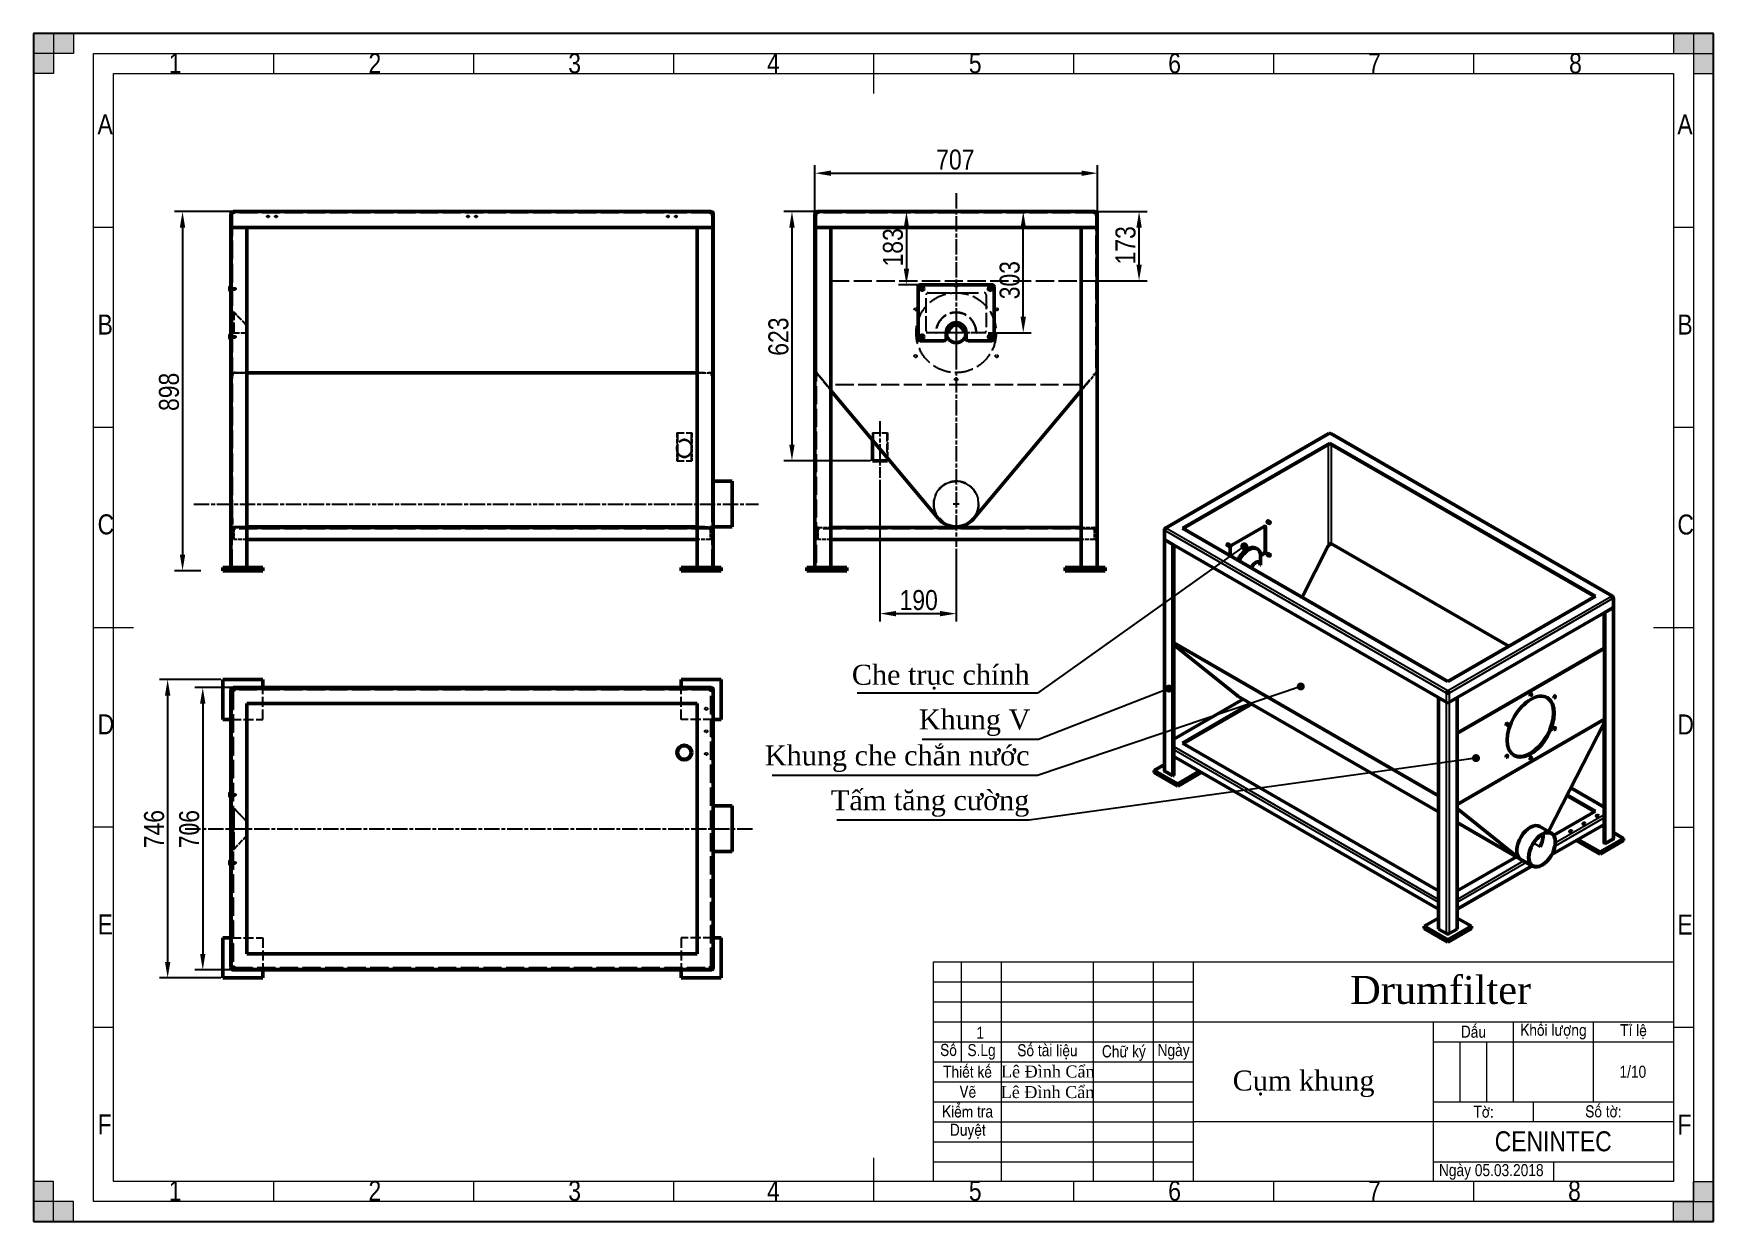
# Model space of a CAD drawing. Header units: millimetres. Extents: x 0 to 4200, y 0 to 2970.
import ezdxf

# ---------------------------------------------------------------- set-up
doc = ezdxf.new("R2010")
doc.units = ezdxf.units.MM
doc.header["$LTSCALE"] = 10
doc.linetypes.add('CHAIN', pattern=[0.7087, 0.4724, -0.0591, 0.1181, -0.0591])
doc.linetypes.add('DASHED', pattern=[0.2067, 0.1654, -0.0413])
for name, color, linetype, lineweight in [('Border (ANSI)', 7, 'Continuous', 70), ('Center Mark (ANSI)', 7, 'Continuous', 25), ('Centerline (ANSI)', 7, 'Continuous', 25), ('Co ban', 7, 'Continuous', 50), ('Dimension (ANSI)', 7, 'Continuous', 25), ('Symbol (ANSI)', 7, 'Continuous', 25)]:
    doc.layers.add(name, color=color, linetype=linetype, lineweight=lineweight)
for name, color, linetype, lineweight, true_color in [('Khung ban ve', 5, 'Continuous', 15, 0x0000ff), ('Lien manh', 7, 'Continuous', 25, 0x020305), ('Manh', 7, 'DASHED', 25, 0x008000), ('Manh khung ten', 7, 'Continuous', 15, 0x994c4c), ('Net chu', 30, 'Continuous', 15, 0xff7f00), ('THIN', 5, 'Continuous', 15, 0x0000ff)]:
    doc.layers.add(name, color=color, linetype=linetype, lineweight=lineweight, true_color=true_color)
doc.styles.add('Linh_50', font='')
doc.styles.add('Note Text (ANSI)', font='')
doc.styles.add('StandardAM_ANSI', font='')
doc.styles.get('Linh_50').set_extended_font_data('VNI-Helve-Condense')
doc.styles.get('Note Text (ANSI)').set_extended_font_data('VNI-Helve-Condense')
doc.styles.get('StandardAM_ANSI').set_extended_font_data('VNI-Helve-Condense')
doc.dimstyles.new('Default - mm (ANSI)', dxfattribs={"dimscale": 10, "dimtxt": 5, "dimasz": 4, "dimexe": 2, "dimexo": 0.5, "dimgap": 0.8, "dimtad": 1, "dimtoh": 1, "dimdec": 0, "dimrnd": 1e-08, "dimzin": 4, "dimdsep": 46, "dimtxsty": 'StandardAM_ANSI', "dimcen": 0.09, "dimdle": 10, "dimclrd": 256, "dimclre": 256, "dimclrt": 256, "dimadec": 1, "dimazin": 1, "dimtfac": 0.61, "dimtofl": 0, "dimtmove": 0, "dimatfit": 3, "dimldrblk": 'DOT', "dimfxl": 1, "dimtolj": 1, "dimtzin": 4, "dimlwd": -1, "dimlwe": -1, "dimarcsym": 0})
doc.dimstyles.new('Default - mm (ANSI)$7', dxfattribs={"dimscale": 10, "dimtxt": 5, "dimasz": 2, "dimexe": 2, "dimexo": 0.5, "dimgap": 0.8, "dimtad": 1, "dimtoh": 1, "dimdec": 0, "dimrnd": 1e-08, "dimzin": 4, "dimdsep": 46, "dimtxsty": 'StandardAM_ANSI', "dimcen": 0.09, "dimdle": 10, "dimclrd": 256, "dimclre": 256, "dimclrt": 256, "dimadec": 1, "dimazin": 1, "dimtfac": 0.61, "dimtofl": 0, "dimtmove": 0, "dimatfit": 3, "dimldrblk": 'DOT', "dimfxl": 1, "dimtolj": 1, "dimtzin": 4, "dimlwd": -1, "dimlwe": -1, "dimarcsym": 0})

msp = doc.modelspace()

# ---------------------------------------------------------------- texts
at = {"layer": 'Symbol (ANSI)', "color": 150, "true_color": 0x0080ff, "char_height": 50, "attachment_point": 9, "style": 'StandardAM_ANSI'}
for s, insert, width in [('{\\fTimes New Roman|b0|i0;\\H50.0000;Che trục chính}', (2490.4, 1329.2), 444.812), ('{\\fTimes New Roman|b0|i0;\\H50.0000;Khung V}', (2492.2, 1213.6), 279.085), ('{\\fTimes New Roman|b0|i0;\\H50.0000;Khung che chắn nước}', (2490.1, 1123.6), 662.01), ('{\\fTimes New Roman|b0|i0;\\H50.0000;Tấm tăng cường}', (2489.6, 1011.7), 496.242)]:
    msp.add_mtext(s, dxfattribs=dict(at, insert=insert, width=width))
at = {"layer": 'Symbol (ANSI)', "insert": (2357.3, 486.6), "char_height": 30, "attachment_point": 1, "style": 'Note Text (ANSI)'}
msp.add_mtext('{\\fVNI-Helve-Condense|b0|i0;1}', dxfattribs=at)
at = {"layer": 'Symbol (ANSI)', "insert": (2998.1, 377.2), "char_height": 50, "width": 354.698, "attachment_point": 1, "style": 'Note Text (ANSI)'}
msp.add_mtext('{\\fTimes New Roman|b0|i0;\\H50.0000;Cụm khung}', dxfattribs=at)
at = {"layer": 'Symbol (ANSI)', "insert": (3965.1, 389.2), "char_height": 30, "width": 71.989, "attachment_point": 1, "line_spacing_factor": 0.25, "style": 'Note Text (ANSI)'}
msp.add_mtext('{\\fVNI-Helve-Condense|b0|i0;1/10\\P}', dxfattribs=at)

# ---------------------------------------------------------------- blocks, each defined once
blk = doc.blocks.new('Borders A3_Thuong')
at = {"layer": 'THIN'}
for points in [[(0, 297), (10, 297), (10, 292), (0, 292)], [(5, 297), (5, 287), (0, 287), (0, 297)], [(420, 292), (420, 297), (410, 297), (410, 292)], [(420, 297), (415, 297), (415, 287), (420, 287)], [(0, 0), (5, 0), (5, 10), (0, 10)], [(415, 0), (415, 10), (420, 10), (420, 0)], [(0, 5), (0, 0), (10, 0), (10, 5)], [(420, 0), (410, 0), (410, 5), (420, 5)]]:
    blk.add_hatch(color=256, dxfattribs=at).paths.add_polyline_path(points)
at = {"layer": 'Khung ban ve'}
for p, q in [((210, 292), (210, 282)), ((20, 287), (410, 287)), ((20, 10), (20, 287)), ((410, 287), (410, 10)), ((15, 148.5), (25, 148.5)), ((405, 148.5), (415, 148.5)), ((225, 64.88), (410.02, 64.88)), ((225, 9.88), (225, 64.88)), ((232, 39.88), (232, 64.88)), ((242, 9.88), (242, 64.88)), ((265, 9.88), (265, 64.88)), ((280, 9.88), (280, 64.88)), ((290, 9.88), (290, 64.88)), ((410, 59.88), (410.02, 59.88)), ((410, 54.88), (410.02, 54.88)), ((225, 49.88), (410.02, 49.88)), ((350, 9.88), (350, 49.88)), ((370, 29.88), (370, 49.88)), ((390, 29.88), (390, 49.88)), ((225, 44.88), (290, 44.88)), ((350, 44.88), (410.02, 44.88)), ((225, 39.88), (290, 39.88)), ((410, 39.88), (410.02, 39.88)), ((410, 34.88), (410.02, 34.88)), ((350, 29.88), (410.02, 29.88)), ((375, 24.88), (375, 29.88)), ((410, 24.88), (290, 24.88)), ((410, 19.88), (410.02, 19.88)), ((210, 15.93), (210, 5)), ((410, 10), (20, 10))]:
    blk.add_line(p, q, dxfattribs=at)
at = {"layer": 'Manh khung ten', "lineweight": 25}
for p, q in [((420, 297), (0, 297)), ((0, 297), (0, 0)), ((420, 0), (420, 297)), ((0, 0), (420, 0))]:
    blk.add_line(p, q, dxfattribs=at)
at = {"layer": 'Manh khung ten'}
for p, q in [((0, 297), (420, 297)), ((0, 0), (0, 297)), ((420, 297), (420, 0)), ((15, 292), (415, 292)), ((15, 5), (15, 292)), ((60, 292), (60, 287)), ((110, 292), (110, 287)), ((260, 292), (260, 287)), ((310, 292), (310, 287)), ((360, 292), (360, 287)), ((415, 292), (415, 5)), ((19.97, 248.54), (14.98, 248.54)), ((414.97, 248.54), (409.98, 248.54)), ((19.98, 198.5), (15, 198.5)), ((414.98, 198.5), (410, 198.5)), ((19.98, 98.54), (15, 98.54)), ((414.98, 98.5), (410, 98.5)), ((225, 59.88), (290, 59.88)), ((225, 54.88), (290, 54.88)), ((20, 48.5), (15.02, 48.5)), ((415, 48.46), (410.02, 48.46)), ((356.67, 29.88), (356.67, 44.88)), ((363.33, 29.88), (363.33, 44.88)), ((225, 34.88), (290, 34.88)), ((225, 29.88), (290, 29.88)), ((225, 24.88), (290, 24.88)), ((225, 19.88), (290, 19.88)), ((225, 14.88), (290, 14.88)), ((350, 14.88), (410.02, 14.88)), ((380.01, 14.88), (380.01, 10)), ((60, 10), (60, 5)), ((110, 10), (110, 5)), ((160, 10), (160, 5)), ((260, 10), (260, 5)), ((310, 10), (310, 5)), ((360, 10), (360, 5)), ((415, 5), (15, 5)), ((420, 0), (0, 0))]:
    blk.add_line(p, q, dxfattribs=at)
at = {"layer": 'Net chu'}
blk.add_line((160, 292), (160, 287), dxfattribs=at)
at = {"layer": 'THIN'}
for p, q in [((0, 292), (0, 297)), ((0, 297), (10, 297)), ((0, 297), (5, 297)), ((0, 287), (0, 297)), ((5, 297), (5, 287)), ((10, 297), (10, 292)), ((420, 297), (410, 297)), ((410, 297), (410, 292)), ((420, 297), (415, 297)), ((415, 297), (415, 287)), ((420, 292), (420, 297)), ((420, 287), (420, 297)), ((10, 292), (0, 292)), ((410, 292), (420, 292)), ((5, 287), (0, 287)), ((415, 287), (420, 287)), ((5, 10), (0, 10)), ((0, 10), (0, 0)), ((5, 0), (5, 10)), ((415, 0), (415, 10)), ((415, 10), (420, 10)), ((420, 10), (420, 0)), ((0, 5), (0, 0)), ((10, 5), (0, 5)), ((10, 0), (10, 5)), ((410, 0), (410, 5)), ((410, 5), (420, 5)), ((420, 5), (420, 0)), ((0, 0), (10, 0)), ((0, 0), (5, 0)), ((420, 0), (410, 0)), ((420, 0), (415, 0))]:
    blk.add_line(p, q, dxfattribs=at)
at = {"layer": 'Border (ANSI)', "style": 'Note Text (ANSI)'}
for s, insert, char_height, width, attachment_point in [('\\fTimes New Roman|b0|i0;\\H7.0000;Drumfilter', (351.81, 57.82), 7, 59.8872, 5), ('Daáu', (360, 47.42), 3, 19.9371, 5), ('Khoái löôïng', (379.99, 47.45), 3, 19.9371, 5), ('Tæ leä', (400.02, 47.45), 3, 19.9948, 5), ('Soá', (228.76, 42.83), 3, 7.075, 5), ('S.Lg', (237.02, 42.38), 3, 10.0576, 5), ('Soá taøi lieäu', (253.49, 42.42), 3, 22.8599, 5), ('Chöõ kyù', (272.6, 42.08), 3, 15.0245, 5), ('Ngaøy', (285.03, 42.38), 3, 10.0163, 5), ('Thieát keá', (233.51, 37.41), 3, 16.9679, 5), ('\\fTimes New Roman|b0|i0;\\H3.0000;Lê Đình Cẩn', (253.58, 37.46), 3, 23.4118, 5), ('Veõ', (233.58, 32.4), 3, 17.0139, 5), ('\\fTimes New Roman|b0|i0;\\H3.0000;Lê Đình Cẩn', (253.51, 32.32), 3, 23.4118, 5), ('Kieåm tra', (233.51, 27.45), 3, 16.9779, 5), ('Soá tôø:', (392.49, 27.48), 3, 34.8305, 5), ('Tôø:', (362.55, 27.41), 3, 24.9188, 5), ('Duyeät', (233.58, 22.47), 3, 16.9779, 5), ('\\fVNI-Helve-Condense|b0|i0;\\H5.0000;CENINTEC', (379.95, 20), 5, 59.8872, 5), ('\\fVNI-Helve-Condense|b0|i0;Ngaøy 05.03.2018', (351.37, 12.37), 3, 30.0083, 4)]:
    blk.add_mtext(s, dxfattribs=dict(at, insert=insert, char_height=char_height, width=width, attachment_point=attachment_point))
at = {"layer": 'Net chu', "style": 'Linh_50'}
for s, p in [('1', (33.81, 287.08)), ('2', (83.73, 287.08)), ('3', (133.68, 287.08)), ('4', (183.38, 287.08)), ('5', (233.84, 287.08)), ('6', (283.69, 287.08)), ('7', (333.67, 287.08)), ('8', (383.92, 287.08)), ('A', (15.98, 271.83)), ('A', (410.98, 271.79)), ('B', (16, 221.75)), ('B', (411, 221.75)), ('C', (16, 171.79)), ('C', (411, 171.75)), ('D', (16, 121.79)), ('D', (411, 121.75)), ('E', (16.02, 71.75)), ('E', (411.02, 71.72)), ('F', (16.02, 21.75)), ('F', (411.02, 21.72)), ('1', (33.81, 5.16)), ('2', (83.73, 5.16)), ('3', (133.68, 5.16)), ('4', (183.38, 5.16)), ('5', (233.84, 5.16)), ('6', (283.69, 5.16)), ('7', (333.67, 5.16)), ('8', (383.67, 5.16))]:
    blk.add_text(s, height=5, dxfattribs=at).set_placement(p)
blk = doc.blocks.new('*D5')
at = {"layer": 'Defpoints', "color": 0, "transparency": 16777216}
for p in [(499.4, 2525.1), (372.4, 1627.1), (423.1, 1627.1)]:
    blk.add_point(p, dxfattribs=at)
at = {"layer": 'Dimension (ANSI)', "transparency": 16777216}
for p, q in [((494.4, 2525.1), (352.4, 2525.1)), ((372.4, 2485.1), (372.4, 1667.1)), ((418.1, 1627.1), (352.4, 1627.1))]:
    blk.add_line(p, q, dxfattribs=at)
for points in [[(365.7, 2485.1), (379.1, 2485.1), (372.4, 2525.1)], [(365.7, 1667.1), (379.1, 1667.1), (372.4, 1627.1)]]:
    blk.add_solid(points, dxfattribs=at)
at = {"layer": 'Dimension (ANSI)', "color": 150, "true_color": 0x0080ff, "transparency": 16777216, "insert": (313.3, 2026.4), "char_height": 50, "attachment_point": 1, "rotation": 90, "style": 'StandardAM_ANSI'}
blk.add_mtext('\\A1;898', dxfattribs=at)
blk = doc.blocks.new('_Dot')
at = {"color": 0, "linetype": 'ByBlock', "lineweight": -2}
blk.add_line((-0.5, 0), (-1, 0), dxfattribs=at)
at = {"color": 0, "linetype": 'ByBlock', "const_width": 0.5}
blk.add_lwpolyline([(-0.25, 0, 1), (0.25, 0, 1)], format="xyb", close=True, dxfattribs=at)
blk = doc.blocks.new('*D6')
at = {"layer": 'Defpoints', "color": 0, "transparency": 16777216}
for p in [(2660.1, 2620.9), (1953.6, 2485.1), (2660.1, 2485.1)]:
    blk.add_point(p, dxfattribs=at)
at = {"layer": 'Dimension (ANSI)', "transparency": 16777216}
for p, q in [((1953.6, 2490.1), (1953.6, 2640.9)), ((1993.6, 2620.9), (2620.1, 2620.9)), ((2660.1, 2490.1), (2660.1, 2640.9))]:
    blk.add_line(p, q, dxfattribs=at)
for points in [[(1993.6, 2627.6), (1993.6, 2614.2), (1953.6, 2620.9)], [(2620.1, 2627.6), (2620.1, 2614.2), (2660.1, 2620.9)]]:
    blk.add_solid(points, dxfattribs=at)
at = {"layer": 'Dimension (ANSI)', "color": 150, "true_color": 0x0080ff, "transparency": 16777216, "insert": (2256.8, 2680), "char_height": 50, "attachment_point": 1, "style": 'StandardAM_ANSI'}
blk.add_mtext('\\A1;707', dxfattribs=at)
blk = doc.blocks.new('*D7')
at = {"layer": 'Defpoints', "color": 0, "transparency": 16777216}
for p in [(2474.4, 2525.1), (2474.6, 2525.1), (2381.6, 2222.1)]:
    blk.add_point(p, dxfattribs=at)
at = {"layer": 'Dimension (ANSI)', "transparency": 16777216}
for p, q in [((2474.4, 2262.1), (2474.4, 2485.1)), ((2386.6, 2222.1), (2494.4, 2222.1))]:
    blk.add_line(p, q, dxfattribs=at)
for points in [[(2467.7, 2485.1), (2481.1, 2485.1), (2474.4, 2525.1)], [(2467.7, 2262.1), (2481.1, 2262.1), (2474.4, 2222.1)]]:
    blk.add_solid(points, dxfattribs=at)
at = {"layer": 'Dimension (ANSI)', "color": 150, "true_color": 0x0080ff, "transparency": 16777216, "insert": (2415.3, 2305.7), "char_height": 50, "attachment_point": 1, "rotation": 90, "style": 'StandardAM_ANSI'}
blk.add_mtext('\\A1;303', dxfattribs=at)
blk = doc.blocks.new('*D8')
at = {"layer": 'Defpoints', "color": 0, "transparency": 16777216}
for p in [(473.4, 1354.9), (335.2, 608.9), (473.4, 608.9)]:
    blk.add_point(p, dxfattribs=at)
at = {"layer": 'Dimension (ANSI)', "transparency": 16777216}
for p, q in [((468.4, 1354.9), (315.2, 1354.9)), ((335.2, 1314.9), (335.2, 648.9)), ((468.4, 608.9), (315.2, 608.9))]:
    blk.add_line(p, q, dxfattribs=at)
for points in [[(328.5, 1314.9), (341.9, 1314.9), (335.2, 1354.9)], [(328.5, 648.9), (341.9, 648.9), (335.2, 608.9)]]:
    blk.add_solid(points, dxfattribs=at)
at = {"layer": 'Dimension (ANSI)', "color": 150, "true_color": 0x0080ff, "transparency": 16777216, "insert": (276.1, 933.1), "char_height": 50, "attachment_point": 1, "rotation": 90, "style": 'StandardAM_ANSI'}
blk.add_mtext('\\A1;746', dxfattribs=at)
blk = doc.blocks.new('*D9')
at = {"layer": 'Defpoints', "color": 0, "transparency": 16777216}
for p in [(499.4, 1334.9), (423, 628.9), (499.4, 628.9)]:
    blk.add_point(p, dxfattribs=at)
at = {"layer": 'Dimension (ANSI)', "transparency": 16777216}
for p, q in [((494.4, 1334.9), (403, 1334.9)), ((423, 1294.9), (423, 668.9)), ((494.4, 628.9), (403, 628.9))]:
    blk.add_line(p, q, dxfattribs=at)
for points in [[(416.3, 1294.9), (429.6, 1294.9), (423, 1334.9)], [(416.3, 668.9), (429.6, 668.9), (423, 628.9)]]:
    blk.add_solid(points, dxfattribs=at)
at = {"layer": 'Dimension (ANSI)', "color": 150, "true_color": 0x0080ff, "transparency": 16777216, "insert": (363.9, 933.1), "char_height": 50, "attachment_point": 1, "rotation": 90, "style": 'StandardAM_ANSI'}
blk.add_mtext('\\A1;706', dxfattribs=at)
blk = doc.blocks.new('*D10')
at = {"layer": 'Defpoints', "color": 0, "transparency": 16777216}
for p in [(2182.4, 2525.1), (2182.4, 2342.1), (2216.6, 2342.1)]:
    blk.add_point(p, dxfattribs=at)
at = {"layer": 'Dimension (ANSI)', "transparency": 16777216}
for p, q in [((2182.4, 2485.1), (2182.4, 2382.1)), ((2211.6, 2342.1), (2162.4, 2342.1))]:
    blk.add_line(p, q, dxfattribs=at)
for points in [[(2175.8, 2485.1), (2189.1, 2485.1), (2182.4, 2525.1)], [(2175.8, 2382.1), (2189.1, 2382.1), (2182.4, 2342.1)]]:
    blk.add_solid(points, dxfattribs=at)
at = {"layer": 'Dimension (ANSI)', "color": 150, "true_color": 0x0080ff, "transparency": 16777216, "insert": (2123.4, 2387.8), "char_height": 50, "attachment_point": 1, "rotation": 90, "style": 'StandardAM_ANSI'}
blk.add_mtext('\\A1;183', dxfattribs=at)
blk = doc.blocks.new('*D11')
at = {"layer": 'Defpoints', "color": 0, "transparency": 16777216}
for p in [(1959.6, 2525.1), (1896.1, 1902.1), (2097.6, 1902.1)]:
    blk.add_point(p, dxfattribs=at)
at = {"layer": 'Dimension (ANSI)', "transparency": 16777216}
for p, q in [((1954.6, 2525.1), (1876.1, 2525.1)), ((1896.1, 2485.1), (1896.1, 1942.1)), ((2092.6, 1902.1), (1876.1, 1902.1))]:
    blk.add_line(p, q, dxfattribs=at)
for points in [[(1889.5, 2485.1), (1902.8, 2485.1), (1896.1, 2525.1)], [(1889.5, 1942.1), (1902.8, 1942.1), (1896.1, 1902.1)]]:
    blk.add_solid(points, dxfattribs=at)
at = {"layer": 'Dimension (ANSI)', "color": 150, "true_color": 0x0080ff, "transparency": 16777216, "insert": (1837.1, 2164.5), "char_height": 50, "attachment_point": 1, "rotation": 90, "style": 'StandardAM_ANSI'}
blk.add_mtext('\\A1;623', dxfattribs=at)
blk = doc.blocks.new('*D12')
at = {"layer": 'Defpoints', "color": 0, "transparency": 16777216}
for p in [(2116.1, 1859), (2306.6, 1686.7), (2306.6, 1519.7)]:
    blk.add_point(p, dxfattribs=at)
at = {"layer": 'Dimension (ANSI)', "transparency": 16777216}
for p, q in [((2116.1, 1854), (2116.1, 1499.7)), ((2306.6, 1681.7), (2306.6, 1499.7)), ((2156.1, 1519.7), (2266.6, 1519.7))]:
    blk.add_line(p, q, dxfattribs=at)
for points in [[(2156.1, 1526.3), (2156.1, 1513), (2116.1, 1519.7)], [(2266.6, 1526.3), (2266.6, 1513), (2306.6, 1519.7)]]:
    blk.add_solid(points, dxfattribs=at)
at = {"layer": 'Dimension (ANSI)', "color": 150, "true_color": 0x0080ff, "transparency": 16777216, "insert": (2165.2, 1578.7), "char_height": 50, "attachment_point": 1, "style": 'StandardAM_ANSI'}
blk.add_mtext('\\A1;190', dxfattribs=at)
blk = doc.blocks.new('*D13')
at = {"layer": 'Defpoints', "color": 0, "transparency": 16777216}
for p in [(2653.6, 2525.1), (2764, 2525.1), (2619.6, 2352.1)]:
    blk.add_point(p, dxfattribs=at)
at = {"layer": 'Dimension (ANSI)', "transparency": 16777216}
for p, q in [((2658.6, 2525.1), (2784, 2525.1)), ((2764, 2392.1), (2764, 2485.1)), ((2624.6, 2352.1), (2784, 2352.1))]:
    blk.add_line(p, q, dxfattribs=at)
for points in [[(2757.4, 2485.1), (2770.7, 2485.1), (2764, 2525.1)], [(2757.4, 2392.1), (2770.7, 2392.1), (2764, 2352.1)]]:
    blk.add_solid(points, dxfattribs=at)
at = {"layer": 'Dimension (ANSI)', "color": 150, "true_color": 0x0080ff, "transparency": 16777216, "insert": (2705, 2392.8), "char_height": 50, "attachment_point": 1, "rotation": 90, "style": 'StandardAM_ANSI'}
blk.add_mtext('\\A1;173', dxfattribs=at)

# ---------------------------------------------------------------- dimensions: what is measured, and where the dimension line sits
at = {"layer": 'Dimension (ANSI)'}
dim = msp.add_linear_dim(base=(2660.085228, 2620.8842887), p1=(1953.585228, 2485.128503), p2=(2660.085228, 2485.128503), dimstyle='Default - mm (ANSI)', override={"dimgap": 0.8, "dimtoh": 0, "dimdec": 0, "dimtol": 0, "dimlim": 0, "dimtp": 0, "dimtm": 0, "dimtdec": 2, "dimatfit": 1}, dxfattribs=at)
dim.commit()
dim.dimension.update_dxf_attribs({"geometry": '*D6', "text_midpoint": (2307.085228, 2620.8842887), "dimtype": 160})
for base, p1, p2, angle, override, picture, middle in [((372.4, 1627.1), (499.4, 2525.1), (423.1, 1627.1), 270, {"dimgap": 0.8, "dimtoh": 0, "dimdec": 0, "dimtol": 0, "dimlim": 0, "dimtp": 0, "dimtm": 0, "dimtdec": 2, "dimatfit": 1}, '*D5', (372.4, 2076.1)), ((1896.1, 1902.1), (1959.6, 2525.1), (2097.6, 1902.1), 270, {"dimgap": 0.8, "dimtoh": 0, "dimdec": 0, "dimtol": 0, "dimlim": 0, "dimtp": 0, "dimtm": 0, "dimtdec": 2, "dimatfit": 1}, '*D11', (1896.1, 2213.6)), ((2182.4, 2342.1), (2182.4, 2525.1), (2216.6, 2342.1), 270, {"dimgap": 0.8, "dimtoh": 0, "dimdec": 0, "dimse1": 1, "dimtol": 0, "dimlim": 0, "dimtp": 0, "dimtm": 0, "dimtdec": 2, "dimatfit": 1}, '*D10', (2182.4, 2433.6)), ((2474.4, 2525.1), (2381.6, 2222.1), (2474.6, 2525.1), 90, {"dimgap": 0.8, "dimtoh": 0, "dimdec": 0, "dimse2": 1, "dimtol": 0, "dimlim": 0, "dimtp": 0, "dimtm": 0, "dimtdec": 2, "dimatfit": 1}, '*D7', (2474.4, 2355.4)), ((2764, 2525.1), (2619.6, 2352.1), (2653.6, 2525.1), 270, {"dimgap": 0.8, "dimtoh": 0, "dimdec": 0, "dimtol": 0, "dimlim": 0, "dimtp": 0, "dimtm": 0, "dimtdec": 2, "dimatfit": 1}, '*D13', (2764, 2438.6)), ((2306.5852, 1519.6812), (2116.1193, 1859.0348), (2306.5852, 1686.691), 180, {"dimgap": 0.8, "dimtoh": 0, "dimdec": 0, "dimtol": 0, "dimlim": 0, "dimtp": 0, "dimtm": 0, "dimtdec": 2, "dimatfit": 1}, '*D12', (2211.3523, 1519.6812)), ((335.2, 608.9), (473.4, 1354.9), (473.4, 608.9), 90, {"dimgap": 0.8, "dimtoh": 0, "dimdec": 0, "dimtol": 0, "dimlim": 0, "dimtp": 0, "dimtm": 0, "dimtdec": 2, "dimatfit": 1}, '*D8', (335.2, 981.9)), ((423, 628.9), (499.4, 1334.9), (499.4, 628.9), 270, {"dimgap": 0.8, "dimtoh": 0, "dimdec": 0, "dimtol": 0, "dimlim": 0, "dimtp": 0, "dimtm": 0, "dimtdec": 2, "dimatfit": 1}, '*D9', (423, 981.9))]:
    dim = msp.add_linear_dim(base=base, p1=p1, p2=p2, angle=angle, dimstyle='Default - mm (ANSI)', override=override, dxfattribs=at)
    dim.commit()
    dim.dimension.update_dxf_attribs({"geometry": picture, "text_midpoint": middle, "dimtype": 160})

# ---------------------------------------------------------------- linework, layer by layer
at = {"layer": 'Center Mark (ANSI)', "linetype": 'CHAIN', "ltscale": 8.113447}
for p, q in [((2306.6, 2570.6), (2306.6, 1686.7)), ((2381.6, 2222.1), (2231.6, 2222.1))]:
    msp.add_line(p, q, dxfattribs=at)
at = {"layer": 'Center Mark (ANSI)', "linetype": 'CHAIN', "ltscale": 4.582984}
msp.add_line((2306.6, 2229.6), (2306.6, 2147.1), dxfattribs=at)
at = {"layer": 'Center Mark (ANSI)', "linetype": 'CHAIN', "ltscale": 0.833188}
msp.add_line((2314.1, 1793.7), (2299.1, 1793.7), dxfattribs=at)
at = {"layer": 'Centerline (ANSI)', "linetype": 'CHAIN', "ltscale": 8.113447}
for p, q in [((2116.1, 2000.6), (2116.1, 1859)), ((401, 1793.7), (1812.4, 1793.7)), ((378.9, 981.9), (1798, 981.9))]:
    msp.add_line(p, q, dxfattribs=at)
at = {"layer": 'Co ban'}
for p, q in [((497.6, 2522.1), (499.4, 2522.1)), ((499.4, 2525.1), (499.4, 2519.1)), ((499.4, 2525.1), (1693.4, 2525.1)), ((1693.4, 2519.1), (1693.4, 2525.1)), ((1693.4, 2522.1), (1695.1, 2522.1)), ((1957.8, 2522.1), (1959.6, 2522.1)), ((1959.6, 2525.1), (1959.6, 2519.1)), ((1959.6, 2525.1), (2653.6, 2525.1)), ((2653.6, 2519.1), (2653.6, 2525.1)), ((2653.6, 2522.1), (2655.3, 2522.1)), ((499.4, 2519.1), (493.4, 2519.1)), ((493.4, 2485.1), (493.4, 2519.1)), ((499.4, 2485.1), (493.4, 2485.1)), ((493.4, 2485.1), (499.4, 2485.1)), ((493.4, 2485.1), (493.4, 1635.1)), ((1693.4, 2485.1), (499.4, 2485.1)), ((533.4, 2485.1), (499.4, 2485.1)), ((533.4, 1635.1), (533.4, 2485.1)), ((1659.4, 2485.1), (1693.4, 2485.1)), ((1659.4, 1635.1), (1659.4, 2485.1)), ((1699.4, 2519.1), (1693.4, 2519.1)), ((1699.4, 2485.1), (1693.4, 2485.1)), ((1699.4, 2485.1), (1693.4, 2485.1)), ((1699.4, 2519.1), (1699.4, 2485.1)), ((1699.4, 2485.1), (1699.4, 1635.1)), ((1959.6, 2519.1), (1953.6, 2519.1)), ((1953.6, 2485.1), (1953.6, 2519.1)), ((1959.6, 2485.1), (1953.6, 2485.1)), ((1953.6, 1635.1), (1953.6, 2485.1)), ((1959.6, 2485.1), (1953.6, 2485.1)), ((2653.6, 2485.1), (1959.6, 2485.1)), ((1959.6, 2485.1), (1993.6, 2485.1)), ((1993.6, 2485.1), (1993.6, 1635.1)), ((2653.6, 2485.1), (2619.6, 2485.1)), ((2619.6, 2485.1), (2619.6, 1635.1)), ((2659.6, 2519.1), (2653.6, 2519.1)), ((2659.6, 2485.1), (2653.6, 2485.1)), ((2653.6, 2485.1), (2659.6, 2485.1)), ((2659.6, 2519.1), (2659.6, 2485.1)), ((2659.6, 1635.1), (2659.6, 2485.1)), ((490.4, 2328.4), (490.4, 2335.9)), ((490.9, 2336.4), (493.4, 2336.4)), ((490.9, 2327.9), (493.4, 2327.9)), ((2211.6, 2207.1), (2211.6, 2337.1)), ((2216.6, 2342.1), (2396.6, 2342.1)), ((2219.3, 2332.1), (2220.4, 2334.1)), ((2220.4, 2330.1), (2219.3, 2332.1)), ((2220.4, 2334.1), (2222.7, 2334.1)), ((2222.7, 2330.1), (2220.4, 2330.1)), ((2222.7, 2334.1), (2223.9, 2332.1)), ((2223.9, 2332.1), (2222.7, 2330.1)), ((2389.3, 2332.1), (2390.4, 2334.1)), ((2390.4, 2330.1), (2389.3, 2332.1)), ((2390.4, 2334.1), (2392.7, 2334.1)), ((2392.7, 2330.1), (2390.4, 2330.1)), ((2392.7, 2334.1), (2393.9, 2332.1)), ((2393.9, 2332.1), (2392.7, 2330.1)), ((2401.6, 2337.1), (2401.6, 2207.1)), ((490.4, 2208.4), (490.4, 2215.9)), ((490.9, 2216.4), (493.4, 2216.4)), ((490.9, 2207.9), (493.4, 2207.9)), ((2276.6, 2202.1), (2216.6, 2202.1)), ((2219.3, 2212.1), (2220.4, 2214.1)), ((2220.4, 2210.1), (2219.3, 2212.1)), ((2220.4, 2214.1), (2222.7, 2214.1)), ((2222.7, 2210.1), (2220.4, 2210.1)), ((2222.7, 2214.1), (2223.9, 2212.1)), ((2223.9, 2212.1), (2222.7, 2210.1)), ((2287.6, 2222.1), (2281.6, 2222.1)), ((2281.6, 2222.1), (2281.6, 2207.1)), ((2331.6, 2222.1), (2325.6, 2222.1)), ((2331.6, 2207.1), (2331.6, 2222.1)), ((2396.6, 2202.1), (2336.6, 2202.1)), ((2389.3, 2212.1), (2390.4, 2214.1)), ((2390.4, 2210.1), (2389.3, 2212.1)), ((2390.4, 2214.1), (2392.7, 2214.1)), ((2392.7, 2210.1), (2390.4, 2210.1)), ((2392.7, 2214.1), (2393.9, 2212.1)), ((2393.9, 2212.1), (2392.7, 2210.1)), ((533.4, 2122.1), (1659.4, 2122.1)), ((1993.6, 2078), (2262.9, 1757.1)), ((2350.2, 1757.1), (2619.6, 2078)), ((2097.6, 1954.1), (2097.6, 1902.1)), ((3238.7, 1969.7), (2829.8, 1733.6)), ((2872.4, 1733.4), (3241.2, 1946.3)), ((3241.2, 1944.3), (2874.1, 1732.3)), ((3241.2, 1946.3), (3904.8, 1563.3)), ((3241.2, 1944.3), (3241.2, 1946.3)), ((3903, 1562.2), (3241.2, 1944.3)), ((3947.3, 1563.5), (3243.7, 1969.7)), ((2097.6, 1902.1), (2134.6, 1902.1)), ((2134.6, 1910), (2134.6, 1902.1)), ((1699.4, 1850.7), (1746.4, 1850.7)), ((1746.4, 1736.7), (1746.4, 1850.7)), ((533.4, 1736.7), (1659.4, 1736.7)), ((533.4, 1735.1), (1659.4, 1735.1)), ((1699.4, 1736.7), (1746.4, 1736.7)), ((1993.6, 1735.1), (2619.6, 1735.1)), ((2827.3, 1706.1), (2827.3, 1729.3)), ((2829.8, 1730.7), (2828.8, 1731.3)), ((3535.9, 1350.3), (2872.4, 1733.4)), ((2994.4, 1690.2), (3076.8, 1737.8)), ((3079.2, 1675.2), (3079.2, 1736.4)), ((3079.8, 1736.1), (3079.8, 1674.8)), ((3084.3, 1748.1), (3089.1, 1745.3)), ((3086.4, 1751.7), (3091.2, 1748.9)), ((3090.4, 1745.6), (3090.1, 1745.4)), ((3091.6, 1747.7), (3091.6, 1748)), ((1659.4, 1705.1), (533.4, 1705.1)), ((2619.6, 1705.1), (1993.6, 1705.1)), ((2827.3, 1127.8), (2827.3, 1706.1)), ((3532.3, 1297.9), (2828.8, 1704.1)), ((2848.8, 1692.5), (2828.8, 1704.1)), ((2848.8, 1114.2), (2848.8, 1692.5)), ((2850.6, 1115.2), (2850.6, 1691.5)), ((2984.2, 1690.2), (2988.9, 1687.5)), ((2986.3, 1693.8), (2991, 1691.1)), ((2990.2, 1687.8), (2989.9, 1687.6)), ((2991.4, 1689.8), (2991.4, 1690.1)), ((2991.4, 1664.6), (2991.4, 1685)), ((3056.3, 1683.1), (3059.2, 1681.4)), ((3237.1, 1688.8), (3171.5, 1560.6)), ((3245.4, 1694.5), (3688.7, 1438.5)), ((3067.4, 1641.2), (3066.8, 1640.8)), ((3068, 1661.9), (3067.4, 1641.2)), ((3067.9, 1665.2), (3076.3, 1670.1)), ((3076.8, 1669.7), (3067.9, 1664.6)), ((3084.3, 1666.4), (3089.1, 1663.7)), ((3086.4, 1670), (3091.2, 1667.3)), ((3090.4, 1664), (3090.1, 1663.8)), ((3091.6, 1666), (3091.6, 1666.3)), ((573.4, 1635.1), (473.4, 1635.1)), ((473.4, 1635.1), (473.4, 1627.1)), ((473.4, 1627.1), (573.4, 1627.1)), ((573.4, 1635.1), (573.4, 1627.1)), ((1619.4, 1635.1), (1719.4, 1635.1)), ((1619.4, 1635.1), (1619.4, 1627.1)), ((1719.4, 1627.1), (1619.4, 1627.1)), ((1719.4, 1635.1), (1719.4, 1627.1)), ((1933.6, 1635.1), (2033.6, 1635.1)), ((1933.6, 1635.1), (1933.6, 1627.1)), ((2033.6, 1627.1), (1933.6, 1627.1)), ((2033.6, 1635.1), (2033.6, 1627.1)), ((2679.6, 1635.1), (2579.6, 1635.1)), ((2579.6, 1635.1), (2579.6, 1627.1)), ((2579.6, 1627.1), (2679.6, 1627.1)), ((2679.6, 1635.1), (2679.6, 1627.1)), ((3904.8, 1563.3), (3535.9, 1350.3)), ((3947.3, 1560.6), (3948.4, 1561.2)), ((3949.8, 1536), (3949.8, 1559.2)), ((3948.4, 1534), (3539.4, 1297.9)), ((3926.6, 1433), (3926.6, 1521.4)), ((3948.4, 1534), (3928.3, 1522.4)), ((3928.3, 1522.4), (3928.3, 944.1)), ((3949.8, 957.7), (3949.8, 1536)), ((2850.6, 1446.6), (3512.3, 1064.5)), ((3009.3, 1315), (2850.6, 1441.7)), ((3926.6, 1433), (3559.4, 1221)), ((3927.7, 1432.3), (3559.4, 1219.6)), ((3926.6, 1433), (3927.7, 1432.3)), ((3927.7, 1255.4), (3927.7, 1432.3)), ((573.4, 1354.9), (473.4, 1354.9)), ((473.4, 1354.9), (473.4, 1254.9)), ((573.4, 1334.9), (573.4, 1354.9)), ((1619.4, 1354.9), (1719.4, 1354.9)), ((1619.4, 1334.9), (1619.4, 1354.9)), ((1719.4, 1354.9), (1719.4, 1254.9)), ((493.4, 634.9), (493.4, 1328.9)), ((499.4, 1328.9), (493.4, 1328.9)), ((499.4, 1334.9), (1693.4, 1334.9)), ((499.4, 1334.9), (499.4, 1328.9)), ((1693.4, 1328.9), (1693.4, 1334.9)), ((1699.4, 1328.9), (1693.4, 1328.9)), ((1699.4, 1328.9), (1699.4, 634.9)), ((3024.1, 1306.2), (2850.6, 1206)), ((3011.3, 1313.6), (3512.3, 1024.3)), ((3512.3, 1309.5), (3532.3, 1297.9)), ((3512.3, 731.1), (3512.3, 1309.5)), ((3534.1, 1322), (3532.3, 1321)), ((3535.9, 1325.1), (3535.9, 1327.2)), ((3537.6, 1322), (3539.4, 1321)), ((3539.4, 1297.9), (3559.4, 1309.5)), ((3559.4, 1309.5), (3559.4, 731.1)), ((533.4, 1294.9), (1659.4, 1294.9)), ((533.4, 668.9), (533.4, 1294.9)), ((1659.4, 1294.9), (1659.4, 668.9)), ((2872.4, 1195.8), (3043.8, 1294.8)), ((3045.6, 1293.8), (2874.1, 1194.8)), ((473.4, 1254.9), (493.4, 1254.9)), ((1719.4, 1254.9), (1699.4, 1254.9)), ((3559.4, 1042.7), (3927.7, 1255.4)), ((3787.6, 975.1), (3926.6, 1246.5)), ((3926.6, 945.1), (3926.6, 1254.7)), ((3512.3, 826.4), (2872.4, 1195.8)), ((2801.7, 1127.8), (2827.3, 1142.6)), ((3512.3, 780.8), (2850.6, 1162.8)), ((2850.6, 1156), (2856.5, 1159.4)), ((2860.6, 1093.8), (2801.7, 1127.8)), ((2801.7, 1127.8), (2801.7, 1122.3)), ((2801.7, 1122.3), (2860.6, 1088.3)), ((2828.8, 1125.7), (2848.8, 1114.2)), ((2850.6, 1115.2), (2848.8, 1114.2)), ((2915.4, 1125.4), (2860.6, 1093.8)), ((2860.6, 1088.3), (2919.5, 1122.3)), ((2860.6, 1093.8), (2860.6, 1088.3)), ((2919.5, 1123), (2919.5, 1122.3)), ((490.4, 1063.2), (490.4, 1070.7)), ((490.9, 1071.2), (493.4, 1071.2)), ((490.9, 1062.7), (493.4, 1062.7)), ((3903, 1024.7), (3833.6, 1064.8)), ((3834.4, 1066.4), (3904.8, 1025.7)), ((3926.6, 1035.9), (3843.4, 1084)), ((1699.4, 1038.9), (1746.4, 1038.9)), ((1746.4, 924.9), (1746.4, 1038.9)), ((3559.4, 1032.1), (3716.4, 906.7)), ((3904.8, 1025.7), (3800.7, 965.6)), ((3559.4, 997.1), (3747.8, 888.4)), ((3765.9, 987.6), (3795.3, 970.6)), ((3926.6, 992.7), (3796.3, 917.5)), ((3920.7, 989.3), (3926.6, 985.9)), ((3949.8, 972.5), (3975.5, 957.7)), ((1699.4, 924.9), (1746.4, 924.9)), ((3857.6, 952.9), (3857.6, 952.2)), ((3857.6, 952.2), (3916.5, 918.2)), ((3916.5, 923.7), (3861.7, 955.3)), ((3975.5, 957.7), (3916.5, 923.7)), ((3916.5, 918.2), (3975.5, 952.2)), ((3926.6, 945.1), (3928.3, 944.1)), ((3928.3, 944.1), (3948.4, 955.6)), ((3975.5, 957.7), (3975.5, 952.2)), ((490.4, 893.2), (490.4, 900.7)), ((490.9, 901.2), (493.4, 901.2)), ((490.9, 892.7), (493.4, 892.7)), ((3707.3, 911.7), (3559.4, 826.4)), ((3746.8, 888.9), (3559.4, 780.8)), ((3916.5, 923.7), (3916.5, 918.2)), ((3512.3, 758.3), (3477, 737.9)), ((3594.8, 737.9), (3559.4, 758.3)), ((3477, 737.9), (3535.9, 703.9)), ((3477, 737.9), (3477, 732.5)), ((3535.9, 698.4), (3477, 732.5)), ((3532.3, 719.5), (3512.3, 731.1)), ((3535.9, 703.9), (3594.8, 737.9)), ((3594.8, 732.5), (3535.9, 698.4)), ((3559.4, 731.1), (3539.4, 719.5)), ((3594.8, 737.9), (3594.8, 732.5)), ((473.4, 708.9), (493.4, 708.9)), ((473.4, 608.9), (473.4, 708.9)), ((1719.4, 708.9), (1699.4, 708.9)), ((1719.4, 608.9), (1719.4, 708.9)), ((3535.9, 703.9), (3535.9, 698.4)), ((493.4, 634.9), (499.4, 634.9)), ((499.4, 634.9), (499.4, 628.9)), ((1659.4, 668.9), (533.4, 668.9)), ((1693.4, 634.9), (1699.4, 634.9)), ((1693.4, 628.9), (1693.4, 634.9)), ((573.4, 608.9), (473.4, 608.9)), ((1693.4, 628.9), (499.4, 628.9)), ((573.4, 628.9), (573.4, 608.9)), ((1619.4, 628.9), (1619.4, 608.9)), ((1619.4, 608.9), (1719.4, 608.9))]:
    msp.add_line(p, q, dxfattribs=at)
for centre, radius in [((2221.6, 2332.1), 4.25), ((2391.6, 2332.1), 4.25), ((2221.6, 2212.1), 4.25), ((2391.6, 2212.1), 4.25), ((1626.9, 1172.4), 18.5), ((1626.9, 1172.4), 17)]:
    msp.add_circle(centre, radius, dxfattribs=at)
for centre, radius, start, end in [((499.4, 2519.1), 6, 90, 180), ((499.4, 2519.1), 3, 125.5576, 180), ((1693.4, 2519.1), 6, 0, 90), ((1693.4, 2519.1), 3, 0, 54.4424), ((1959.6, 2519.1), 6, 90, 180), ((1959.6, 2519.1), 3, 125.5576, 180), ((2653.6, 2519.1), 6, 0, 90), ((2653.6, 2519.1), 3, 0, 54.4424), ((490.9, 2335.9), 0.5, 90, 180), ((490.9, 2328.4), 0.5, 180, 270), ((2216.6, 2337.1), 5, 90, 180), ((2396.6, 2337.1), 5, 0, 90), ((2306.6, 2222.1), 25, 0, 180), ((2306.6, 2222.1), 19, 0, 180), ((490.9, 2215.9), 0.5, 90, 180), ((490.9, 2208.4), 0.5, 180, 270), ((2216.6, 2207.1), 5, 180, 270), ((2276.6, 2207.1), 5, 270, 0), ((2306.6, 2222.1), 25, 180, 0), ((2336.6, 2207.1), 5, 180, 270), ((2396.6, 2207.1), 5, 270, 0), ((2306.6, 1793.7), 57, 220, 320), ((499.4, 1328.9), 6, 90, 180), ((499.4, 1328.9), 3, 90, 180), ((503.4, 1324.9), 7, 124.8499, 145.1501), ((1693.4, 1328.9), 6, 0, 90), ((1693.4, 1328.9), 3, 0, 90), ((1689.4, 1324.9), 7, 34.8499, 55.1501), ((490.9, 1070.7), 0.5, 90, 180), ((490.9, 1063.2), 0.5, 180, 270), ((490.9, 900.7), 0.5, 90, 180), ((490.9, 893.2), 0.5, 180, 270), ((499.4, 634.9), 6, 180, 270), ((499.4, 634.9), 3, 180, 270), ((503.4, 638.9), 7, 214.8499, 235.1501), ((1689.4, 638.9), 7, 304.8499, 325.1501), ((1693.4, 634.9), 6, 270, 0), ((1693.4, 634.9), 3, 270, 0)]:
    msp.add_arc(centre, radius, start, end, dxfattribs=at)
for centre, major_axis, ratio, start_param, end_param in [((3241.2, 1965.4), (-2.5, 4.33), 0.57735, 5.497787, 6.283185), ((3241.2, 1965.4), (2.5, 4.33), 0.57735, 0, 0.785398), ((2832.3, 1729.3), (-5, 0), 0.57735, 5.497787, 7.068583), ((2832.3, 1729.3), (-2.5, 4.33), 0.57735, 5.497787, 7.068583), ((2832.3, 1729.3), (2.5, 4.33), 0.57735, 0.785398, 2.356194), ((3076.8, 1734.4), (2.08, 3.61), 0.57735, 5.497787, 7.068583), ((3076.3, 1734.7), (2.08, 3.61), 0.57735, 5.497787, 6.141288), ((3085.7, 1749.7), (-1.08, -1.88), 0.57735, 2.863346, 6.561432), ((3085.1, 1750), (-1.08, -1.88), 0.57735, 0.275434, 0.278247), ((3085.1, 1750), (-1.08, -1.88), 0.57735, 0.275434, 0.278247), ((3085.1, 1750), (1.08, 1.88), 0.57735, 6.004938, 6.007752), ((3085.1, 1750), (1.08, 1.88), 0.57735, 6.004938, 6.007752), ((3090.1, 1747.1), (1.04, 1.8), 0.57735, 5.497787, 10.210176), ((2832.3, 1706.1), (-5, 0), 0.57735, 0, 0.785398), ((2832.3, 1706.1), (-5, 0), 0.57735, 0, 0.785398), ((2985.5, 1691.9), (-1.08, -1.88), 0.57735, 2.863346, 6.561432), ((2984.9, 1692.2), (-1.08, -1.88), 0.57735, 0.275434, 0.278247), ((2984.9, 1692.2), (-1.08, -1.88), 0.57735, 0.275434, 0.278247), ((2984.9, 1692.2), (1.08, 1.88), 0.57735, 6.004938, 6.007752), ((2984.9, 1692.2), (1.08, 1.88), 0.57735, 6.004938, 6.007752), ((2989.9, 1689.3), (1.04, 1.8), 0.57735, 5.497787, 10.210176), ((2994.4, 1686.8), (2.08, 3.61), 0.57735, 0.785398, 2.356194), ((3035, 1646.3), (21.2, 36.8), 0.57735, 0, 1.709893), ((3038, 1644.6), (21.2, 36.8), 0.57735, 5.497787, 7.993078), ((3241.2, 1686.4), (3.97, 8.14), 0.524987, 6.246545, 7.817342), ((3055.6, 1634.4), (8.3, 14.4), 0.57735, 5.497787, 8.215349), ((3055.6, 1634.4), (7.9, 13.7), 0.57735, 5.497787, 8.235318), ((3076.3, 1673.5), (2.08, 3.61), 0.57735, 3.926991, 5.497787), ((3076.8, 1673.1), (-2.08, -3.61), 0.57735, 0.785398, 2.356194), ((3085.7, 1668), (-1.08, -1.88), 0.57735, 2.863346, 6.561432), ((3085.1, 1668.4), (-1.08, -1.88), 0.57735, 0.275434, 0.278247), ((3085.1, 1668.4), (-1.08, -1.88), 0.57735, 0.275434, 0.278247), ((3085.1, 1668.4), (1.08, 1.88), 0.57735, 6.004938, 6.007752), ((3085.1, 1668.4), (1.08, 1.88), 0.57735, 6.004938, 6.007752), ((3090.1, 1665.5), (1.04, 1.8), 0.57735, 5.497787, 10.210176), ((3944.8, 1559.2), (2.5, 4.33), 0.57735, 5.497787, 7.068583), ((3944.8, 1559.2), (2.5, -4.33), 0.57735, 0.785398, 2.356194), ((3944.8, 1559.2), (5, 0), 0.57735, 5.497787, 7.068583), ((3944.8, 1536), (5, 0), 0.57735, 5.497787, 6.283185), ((3944.8, 1536), (5, 0), 0.57735, 5.497787, 6.283185), ((3035, 1354.8), (-23.8, -41.1), 0.57735, 6.195919, 6.283185), ((3535.9, 1323.1), (-2.5, -4.33), 0.57735, 3.926991, 5.497787), ((3535.9, 1323.1), (5, 0), 0.57735, 3.926991, 5.497787), ((3535.9, 1323.1), (-1.25, -2.17), 0.57735, 4.547588, 5.497787), ((3535.9, 1323.1), (2.5, 0), 0.57735, 3.926991, 5.497787), ((3535.9, 1327.8), (-5.83, 0), 0.57735, 1.393644, 1.747949), ((3535.9, 1323.1), (-2.5, 4.33), 0.57735, 3.926991, 5.497787), ((3535.9, 1323.1), (1.25, -2.17), 0.57735, 0.785398, 1.735598), ((3741.5, 1238.4), (-41.7, -72.2), 0.57735, 0.021215, 3.120378), ((3742.1, 1238), (41.7, 72.2), 0.57735, 3.155735, 6.269043), ((3742.1, 1238), (-41.7, -72.2), 0.57735, 0.014143, 3.12745), ((3741.5, 1318), (1.35, 2.35), 0.57735, 3.852754, 5.572024), ((3742.1, 1317.6), (-1.35, -2.35), 0.57735, 0.450197, 2.691396), ((3742.1, 1317.6), (1.35, 2.35), 0.57735, 3.591789, 5.832989), ((3801.2, 1312.6), (1.35, 2.35), 0.57735, 3.852754, 5.572024), ((3801.8, 1312.3), (-1.35, -2.35), 0.57735, 0.450197, 2.691396), ((3801.8, 1312.3), (1.35, 2.35), 0.57735, 3.591789, 5.832989), ((3535.9, 1299.9), (5, 0), 0.57735, 3.926991, 5.497787), ((3535.9, 1299.9), (5, 0), 0.57735, 3.926991, 5.497787), ((3681.8, 1243.7), (1.35, 2.35), 0.57735, 3.852754, 5.572024), ((3682.4, 1243.4), (-1.35, -2.35), 0.57735, 0.450197, 2.691396), ((3682.4, 1243.4), (1.35, 2.35), 0.57735, 3.591789, 5.832989), ((3801.2, 1233), (1.35, 2.35), 0.57735, 3.852754, 5.572024), ((3801.8, 1232.7), (-1.35, -2.35), 0.57735, 0.450197, 2.691396), ((3801.8, 1232.7), (1.35, 2.35), 0.57735, 3.591789, 5.832989), ((3681.8, 1164.1), (1.35, 2.35), 0.57735, 3.852754, 5.572024), ((3682.4, 1163.7), (-1.35, -2.35), 0.57735, 0.450197, 2.691396), ((3682.4, 1163.7), (1.35, 2.35), 0.57735, 3.591789, 5.832989), ((3741.5, 1158.7), (1.35, 2.35), 0.57735, 3.852754, 5.572024), ((3742.1, 1158.4), (-1.35, -2.35), 0.57735, 0.450197, 2.691396), ((3742.1, 1158.4), (1.35, 2.35), 0.57735, 3.591789, 5.832989), ((2832.3, 1127.8), (-5, 0), 0.57735, 0, 0.785398), ((3910.2, 1011.7), (-2.71, 0), 0.57735, 3.852754, 5.572024), ((3742.1, 946.5), (-23.7, -41.1), 0.57735, 3.141593, 6.195919), ((3741.5, 946.8), (23.3, 40.4), 0.57735, 4.799655, 5.583506), ((3843.7, 973.2), (-2.71, 0), 0.57735, 3.852754, 5.572024), ((3876.9, 992.5), (-2.71, 0), 0.57735, 3.852754, 5.572024), ((3944.8, 957.7), (5, 0), 0.57735, 5.497787, 6.283185), ((3535.9, 721.6), (-5, 0), 0.57735, 0.785398, 2.356194)]:
    msp.add_ellipse(centre, major_axis=major_axis, ratio=ratio, start_param=start_param, end_param=end_param, dxfattribs=at)
for centre, major_axis in [((3090.4, 1747), (-0.84, -1.45)), ((2990.2, 1689.1), (-0.84, -1.45)), ((3090.4, 1665.3), (-0.84, -1.45)), ((3743.3, 1237.3), (-41.7, -72.2)), ((3743.3, 1316.9), (-1.35, -2.35)), ((3803, 1311.6), (-1.35, -2.35)), ((3683.6, 1242.7), (-1.35, -2.35)), ((3803, 1232), (-1.35, -2.35)), ((3683.6, 1163.1), (-1.35, -2.35)), ((3743.3, 1157.7), (-1.35, -2.35)), ((3910.2, 1013.7), (2.71, 0)), ((3771.6, 929.5), (-23.7, -41.1)), ((3771.6, 929.5), (23.3, 40.4)), ((3843.7, 975.3), (2.71, 0)), ((3876.9, 994.5), (2.71, 0))]:
    msp.add_ellipse(centre, major_axis=major_axis, ratio=0.57735, dxfattribs=at)
at = {"layer": 'Lien manh'}
for p, q in [((3241.2, 1969.5), (2832.3, 1733.4)), ((3237.1, 1941.9), (3237.1, 1688.8)), ((3944.8, 1563.3), (3241.2, 1969.5)), ((3245.4, 1694.5), (3245.4, 1941.9)), ((2828.8, 1727.2), (2828.8, 1704.1)), ((3532.3, 1321), (2828.8, 1727.2)), ((2832.3, 1733.4), (3535.9, 1327.2)), ((3079.2, 1736.4), (3079.8, 1736.1)), ((2828.8, 1125.7), (2828.8, 1704.1)), ((3076.3, 1670.1), (3076.8, 1669.7)), ((3079.2, 1675.2), (3079.8, 1674.8)), ((3535.9, 1327.2), (3944.8, 1563.3)), ((3948.4, 1557.1), (3539.4, 1321)), ((3948.4, 1534), (3948.4, 1557.1)), ((3948.4, 1534), (3948.4, 955.6)), ((3025.6, 1305.4), (2850.6, 1204.3)), ((3009.3, 1315), (3512.3, 1024.5)), ((3532.3, 1297.9), (3532.3, 1321)), ((3539.4, 1321), (3539.4, 1297.9)), ((3532.3, 719.5), (3532.3, 1297.9)), ((3539.4, 1297.9), (3539.4, 719.5)), ((2850.6, 1187.3), (3512.3, 805.3)), ((3512.3, 797.1), (2850.6, 1179.2)), ((3926.6, 1034.2), (3842.7, 1082.6)), ((3926.6, 1009.1), (3804.1, 938.3)), ((3805.1, 947.1), (3926.6, 1017.2)), ((3559.4, 997.3), (3716.4, 906.7)), ((3750.4, 946.4), (3766.8, 936.9)), ((3559.4, 805.3), (3725.6, 901.2)), ((3732.7, 897.1), (3559.4, 797.1))]:
    msp.add_line(p, q, dxfattribs=at)
at = {"layer": 'Manh', "ltscale": 0.571309}
for p, q in [((496.4, 2522.1), (496.4, 2519.1)), ((533.4, 2522.1), (533.4, 2525.1)), ((1659.4, 2522.1), (1659.4, 2525.1)), ((1696.4, 2519.1), (1696.4, 2522.1)), ((1956.6, 2522.1), (1956.6, 2519.1)), ((1993.6, 2522.1), (1993.6, 2525.1)), ((2619.6, 2522.1), (2619.6, 2525.1)), ((2656.6, 2519.1), (2656.6, 2522.1)), ((1953.6, 2515.2), (1956.6, 2515.2)), ((1953.6, 2510), (1956.6, 2510)), ((1696.4, 1850.7), (1699.4, 1850.7)), ((499.4, 1729.1), (496.4, 1729.1)), ((1678.5, 1732.1), (1678.5, 1735.1)), ((1685, 1732.1), (1685, 1735.1)), ((1693.4, 1729.1), (1696.4, 1729.1)), ((1959.6, 1729.1), (1956.6, 1729.1)), ((2003.3, 1732.1), (2003.3, 1735.1)), ((2009.8, 1732.1), (2009.8, 1735.1)), ((2059.8, 1732.1), (2059.8, 1735.1)), ((2066.3, 1732.1), (2066.3, 1735.1)), ((2116.3, 1732.1), (2116.3, 1735.1)), ((2122.8, 1732.1), (2122.8, 1735.1)), ((2653.6, 1729.1), (2656.6, 1729.1)), ((499.4, 1705.1), (496.4, 1705.1)), ((1693.4, 1705.1), (1696.4, 1705.1)), ((1959.6, 1705.1), (1956.6, 1705.1)), ((2653.6, 1705.1), (2656.6, 1705.1)), ((499.4, 1326.8), (496.4, 1326.8)), ((501.5, 1328.9), (501.5, 1331.9)), ((533.4, 1331.9), (533.4, 1334.9)), ((583.5, 1334.9), (583.5, 1331.9)), ((588.7, 1334.9), (588.7, 1331.9)), ((603.5, 1334.9), (603.5, 1331.9)), ((608.7, 1334.9), (608.7, 1331.9)), ((1083.5, 1334.9), (1083.5, 1331.9)), ((1088.7, 1334.9), (1088.7, 1331.9)), ((1103.5, 1334.9), (1103.5, 1331.9)), ((1108.7, 1334.9), (1108.7, 1331.9)), ((1583.5, 1334.9), (1583.5, 1331.9)), ((1588.7, 1334.9), (1588.7, 1331.9)), ((1603.5, 1334.9), (1603.5, 1331.9)), ((1608.7, 1334.9), (1608.7, 1331.9)), ((1659.4, 1331.9), (1659.4, 1334.9)), ((1691.3, 1328.9), (1691.3, 1331.9)), ((1693.4, 1326.8), (1696.4, 1326.8)), ((496.4, 1294.9), (493.4, 1294.9)), ((1696.4, 1294.9), (1699.4, 1294.9)), ((1696.4, 1038.9), (1699.4, 1038.9)), ((1696.4, 924.9), (1699.4, 924.9)), ((496.4, 668.9), (493.4, 668.9)), ((499.4, 637.1), (496.4, 637.1)), ((501.5, 634.9), (501.5, 631.9)), ((533.4, 631.9), (533.4, 628.9)), ((1659.4, 631.9), (1659.4, 628.9)), ((1691.3, 634.9), (1691.3, 631.9)), ((1693.4, 637.1), (1696.4, 637.1)), ((1696.4, 668.9), (1699.4, 668.9))]:
    msp.add_line(p, q, dxfattribs=at)
at = {"layer": 'Manh', "ltscale": 0.810866}
for p, q in [((496.4, 2522.1), (497.6, 2522.1)), ((499.4, 2522.1), (503.4, 2522.1)), ((1689.4, 2522.1), (1693.4, 2522.1)), ((1695.1, 2522.1), (1696.4, 2522.1)), ((1956.6, 2522.1), (1957.8, 2522.1)), ((1959.6, 2522.1), (1963.6, 2522.1)), ((2649.6, 2522.1), (2653.6, 2522.1)), ((2655.3, 2522.1), (2656.6, 2522.1))]:
    msp.add_line(p, q, dxfattribs=at)
at = {"layer": 'Manh', "ltscale": 28.196718}
for p, q in [((497.4, 2114.2), (497.4, 2522.1)), ((1695.4, 2522.1), (1695.4, 2114.2))]:
    msp.add_line(p, q, dxfattribs=at)
at = {"layer": 'Manh', "ltscale": 27.322783}
for p, q in [((1689.4, 2522.1), (503.4, 2522.1)), ((503.4, 1331.9), (1689.4, 1331.9)), ((1689.4, 631.9), (503.4, 631.9))]:
    msp.add_line(p, q, dxfattribs=at)
at = {"layer": 'Manh', "ltscale": 27.620155}
for p, q in [((1957.6, 2122.5), (1957.6, 2522.1)), ((2655.6, 2522.1), (2655.6, 2122.5))]:
    msp.add_line(p, q, dxfattribs=at)
at = {"layer": 'Manh', "ltscale": 27.65683}
for p, q in [((2649.6, 2522.1), (1963.6, 2522.1)), ((496.4, 638.9), (496.4, 1324.9)), ((1696.4, 1324.9), (1696.4, 638.9))]:
    msp.add_line(p, q, dxfattribs=at)
at = {"layer": 'Manh', "ltscale": 6.475868}
for p, q in [((496.4, 2519.1), (496.4, 2485.1)), ((1696.4, 2485.1), (1696.4, 2519.1)), ((1956.6, 2519.1), (1956.6, 2485.1)), ((2656.6, 2485.1), (2656.6, 2519.1))]:
    msp.add_line(p, q, dxfattribs=at)
at = {"layer": 'Manh', "ltscale": 27.414932}
for p, q in [((496.4, 1635.1), (496.4, 2485.1)), ((1696.4, 1635.1), (1696.4, 2485.1)), ((1956.6, 2485.1), (1956.6, 1635.1)), ((2656.6, 2485.1), (2656.6, 1635.1))]:
    msp.add_line(p, q, dxfattribs=at)
at = {"layer": 'Manh', "ltscale": 0.380839}
for p, q in [((1696.4, 2352.1), (1698.4, 2352.1)), ((493.4, 2336.4), (495.4, 2336.4)), ((493.4, 2327.9), (495.4, 2327.9)), ((1698.4, 2342.4), (1696.4, 2342.4)), ((1698.4, 2335.9), (1696.4, 2335.9)), ((1696.4, 2322.1), (1698.4, 2322.1)), ((1698.4, 2283.9), (1696.4, 2283.9)), ((1698.4, 2277.4), (1696.4, 2277.4)), ((493.4, 2216.4), (495.4, 2216.4)), ((493.4, 2207.9), (495.4, 2207.9)), ((1698.4, 2166.9), (1696.4, 2166.9)), ((1698.4, 2160.4), (1696.4, 2160.4)), ((1696.4, 2122.1), (1698.4, 2122.1)), ((1698.4, 2108.4), (1696.4, 2108.4)), ((1698.4, 2101.9), (1696.4, 2101.9)), ((1696.4, 2092.1), (1698.4, 2092.1)), ((493.4, 1071.2), (495.4, 1071.2)), ((493.4, 1062.7), (495.4, 1062.7)), ((1698.4, 1086.5), (1696.4, 1086.5)), ((1696.4, 1081.9), (1698.4, 1081.9)), ((1698.4, 1080), (1696.4, 1080)), ((1698.4, 985.2), (1696.4, 985.2)), ((1698.4, 978.7), (1696.4, 978.7)), ((493.4, 901.2), (495.4, 901.2)), ((493.4, 892.7), (495.4, 892.7)), ((1698.4, 883.9), (1696.4, 883.9)), ((1696.4, 881.9), (1698.4, 881.9)), ((1698.4, 877.4), (1696.4, 877.4))]:
    msp.add_line(p, q, dxfattribs=at)
at = {"layer": 'Manh', "ltscale": 25.157232}
msp.add_line((1698.4, 2352.1), (1698.4, 2092.1), dxfattribs=at)
at = {"layer": 'Manh', "ltscale": 27.532217}
for p, q in [((1993.6, 2352.1), (2619.6, 2352.1)), ((2619.6, 2092.1), (1993.6, 2092.1)), ((1698.4, 1294.9), (1698.4, 668.9))]:
    msp.add_line(p, q, dxfattribs=at)
at = {"layer": 'Manh', "ltscale": 0.476074}
for p, q in [((492.9, 2334.1), (490.4, 2334.1)), ((490.4, 2332.1), (492.9, 2332.1)), ((492.9, 2330.1), (490.4, 2330.1)), ((492.9, 2214.1), (490.4, 2214.1)), ((490.4, 2212.1), (492.9, 2212.1)), ((492.9, 2210.1), (490.4, 2210.1)), ((492.9, 1069.2), (490.4, 1069.2)), ((492.9, 1068.1), (490.4, 1068.1)), ((492.9, 1065.8), (490.4, 1065.8)), ((490.4, 1064.6), (492.9, 1064.6)), ((492.9, 899.2), (490.4, 899.2)), ((492.9, 898.1), (490.4, 898.1)), ((492.9, 895.8), (490.4, 895.8)), ((490.4, 894.6), (492.9, 894.6))]:
    msp.add_line(p, q, dxfattribs=at)
at = {"layer": 'Manh', "ltscale": 0.223207}
for p, q in [((492.9, 2334.1), (493.1, 2334.1)), ((493.1, 2330.1), (492.9, 2330.1)), ((492.9, 2214.1), (493.1, 2214.1)), ((493.1, 2210.1), (492.9, 2210.1))]:
    msp.add_line(p, q, dxfattribs=at)
at = {"layer": 'Manh', "ltscale": 0.439771}
for p, q in [((494.2, 2332.1), (493.1, 2334.1)), ((494.2, 2332.1), (493.1, 2330.1)), ((494.2, 2212.1), (493.1, 2214.1)), ((494.2, 2212.1), (493.1, 2210.1))]:
    msp.add_line(p, q, dxfattribs=at)
at = {"layer": 'Manh', "ltscale": 1.495845}
for p, q in [((495.4, 2337.1), (495.4, 2342.1)), ((504.9, 2329.6), (504.9, 2334.6)), ((495.4, 2202.1), (495.4, 2207.1)), ((504.9, 2209.6), (504.9, 2214.6)), ((495.4, 1071.9), (495.4, 1076.9)), ((504.9, 1064.4), (504.9, 1069.4)), ((495.4, 886.9), (495.4, 891.9)), ((504.9, 894.4), (504.9, 899.4))]:
    msp.add_line(p, q, dxfattribs=at)
at = {"layer": 'Manh', "ltscale": 0.19037}
for p, q in [((496.4, 2342.1), (495.4, 2342.1)), ((496.4, 2334.7), (495.4, 2334.7)), ((496.4, 2329.5), (495.4, 2329.5)), ((496.4, 2334.7), (497.4, 2334.7)), ((496.4, 2329.5), (497.4, 2329.5)), ((496.4, 2322.1), (497.4, 2322.1)), ((1696.4, 2342.4), (1695.4, 2342.4)), ((1696.4, 2335.9), (1695.4, 2335.9)), ((1696.4, 2322.1), (1695.4, 2322.1)), ((1696.4, 2283.9), (1695.4, 2283.9)), ((1696.4, 2277.4), (1695.4, 2277.4)), ((496.4, 2247.1), (495.4, 2247.1)), ((496.4, 2214.7), (495.4, 2214.7)), ((496.4, 2209.5), (495.4, 2209.5)), ((496.4, 2202.1), (495.4, 2202.1)), ((496.4, 2222.1), (497.4, 2222.1)), ((496.4, 2214.7), (497.4, 2214.7)), ((496.4, 2209.5), (497.4, 2209.5)), ((496.4, 2197.1), (497.4, 2197.1)), ((2255.6, 2222.1), (2256.6, 2222.1)), ((2356.6, 2222.1), (2357.6, 2222.1)), ((1696.4, 2166.9), (1695.4, 2166.9)), ((1696.4, 2160.4), (1695.4, 2160.4)), ((1696.4, 2122.1), (1695.4, 2122.1)), ((1696.4, 2108.4), (1695.4, 2108.4)), ((1696.4, 2101.9), (1695.4, 2101.9)), ((496.4, 1076.9), (495.4, 1076.9)), ((496.4, 1069.5), (495.4, 1069.5)), ((496.4, 1064.3), (495.4, 1064.3)), ((496.4, 1069.5), (497.4, 1069.5)), ((496.4, 1064.3), (497.4, 1064.3)), ((496.4, 1056.9), (497.4, 1056.9)), ((1696.4, 1086.5), (1695.4, 1086.5)), ((1696.4, 1081.9), (1695.4, 1081.9)), ((1696.4, 1080), (1695.4, 1080)), ((496.4, 1006.9), (495.4, 1006.9)), ((497.4, 1006.9), (496.4, 1006.9)), ((1696.4, 985.2), (1695.4, 985.2)), ((1696.4, 978.7), (1695.4, 978.7)), ((496.4, 956.9), (495.4, 956.9)), ((496.4, 956.9), (497.4, 956.9)), ((496.4, 899.5), (495.4, 899.5)), ((496.4, 894.3), (495.4, 894.3)), ((496.4, 886.9), (495.4, 886.9)), ((496.4, 906.9), (497.4, 906.9)), ((496.4, 899.5), (497.4, 899.5)), ((496.4, 894.3), (497.4, 894.3)), ((1696.4, 883.9), (1695.4, 883.9)), ((1696.4, 881.9), (1695.4, 881.9)), ((1696.4, 877.4), (1695.4, 877.4))]:
    msp.add_line(p, q, dxfattribs=at)
at = {"layer": 'Manh', "ltscale": 31.446541}
msp.add_line((495.4, 2337.1), (495.4, 2207.1), dxfattribs=at)
at = {"layer": 'Manh', "ltscale": 1.792075}
for p, q in [((495.5, 2334.6), (504.9, 2334.6)), ((495.5, 2329.6), (504.9, 2329.6)), ((495.5, 2214.6), (504.9, 2214.6)), ((495.5, 2209.6), (504.9, 2209.6)), ((495.5, 1069.4), (504.9, 1069.4)), ((495.5, 1064.4), (504.9, 1064.4)), ((495.5, 899.4), (504.9, 899.4)), ((495.5, 894.4), (504.9, 894.4))]:
    msp.add_line(p, q, dxfattribs=at)
at = {"layer": 'Manh', "ltscale": 0.132093}
for p, q in [((505.4, 2334.1), (504.9, 2334.6)), ((505.4, 2330.1), (504.9, 2329.6)), ((505.4, 2214.1), (504.9, 2214.6)), ((505.4, 2210.1), (504.9, 2209.6)), ((505.4, 1068.9), (504.9, 1069.4)), ((505.4, 1064.9), (504.9, 1064.4)), ((505.4, 898.9), (504.9, 899.4)), ((505.4, 894.9), (504.9, 894.4))]:
    msp.add_line(p, q, dxfattribs=at)
at = {"layer": 'Manh', "ltscale": 1.202185}
for p, q in [((505.4, 2334.1), (505.4, 2330.1)), ((505.4, 2214.1), (505.4, 2210.1)), ((505.4, 1068.9), (505.4, 1064.9)), ((505.4, 898.9), (505.4, 894.9))]:
    msp.add_line(p, q, dxfattribs=at)
at = {"layer": 'Manh', "ltscale": 21.770681}
for p, q in [((2231.6, 2227.1), (2231.6, 2317.1)), ((2381.6, 2317.1), (2381.6, 2227.1))]:
    msp.add_line(p, q, dxfattribs=at)
at = {"layer": 'Manh', "ltscale": 33.865505}
msp.add_line((2236.6, 2322.1), (2376.6, 2322.1), dxfattribs=at)
at = {"layer": 'Manh', "ltscale": 0.952248}
for p, q in [((496.4, 2273.1), (501.4, 2273.1)), ((496.4, 2272.1), (501.4, 2272.1)), ((496.4, 1032.9), (501.4, 1032.9)), ((496.4, 1031.9), (501.4, 1031.9)), ((496.4, 931.9), (501.4, 931.9)), ((496.4, 930.9), (501.4, 930.9))]:
    msp.add_line(p, q, dxfattribs=at)
at = {"layer": 'Manh', "ltscale": 15.258541}
msp.add_line((501.4, 2222.1), (501.4, 2273.1), dxfattribs=at)
at = {"layer": 'Manh', "ltscale": 8.21663}
for p, q in [((531.4, 2242.1), (501.4, 2273.1)), ((531.4, 2241.1), (501.4, 2272.1)), ((501.4, 2222.1), (531.4, 2222.1)), ((501.4, 1032.9), (531.4, 1001.9)), ((531.4, 1000.9), (501.4, 1031.9)), ((501.4, 931.9), (531.4, 962.9)), ((501.4, 930.9), (531.4, 961.9))]:
    msp.add_line(p, q, dxfattribs=at)
at = {"layer": 'Manh', "ltscale": 5.983681}
msp.add_line((531.4, 2242.1), (531.4, 2222.1), dxfattribs=at)
at = {"layer": 'Manh', "ltscale": 0.761779}
for p, q in [((497.4, 2222.1), (501.4, 2222.1)), ((496.4, 1328.9), (496.4, 1324.9)), ((503.4, 1331.9), (499.4, 1331.9)), ((1693.4, 1331.9), (1689.4, 1331.9)), ((1696.4, 1324.9), (1696.4, 1328.9)), ((496.4, 638.9), (496.4, 634.9)), ((499.4, 631.9), (503.4, 631.9)), ((1689.4, 631.9), (1693.4, 631.9)), ((1696.4, 634.9), (1696.4, 638.9))]:
    msp.add_line(p, q, dxfattribs=at)
at = {"layer": 'Manh', "ltscale": 8.571034}
for p, q in [((2281.6, 2222.1), (2236.6, 2222.1)), ((2376.6, 2222.1), (2331.6, 2222.1))]:
    msp.add_line(p, q, dxfattribs=at)
at = {"layer": 'Manh', "ltscale": 28.139776}
for p, q in [((497.4, 1757.7), (497.4, 2114.2)), ((1695.4, 2114.2), (1695.4, 1757.7)), ((1964.6, 2114.2), (2263.7, 1757.7)), ((2349.5, 1757.7), (2648.6, 2114.2))]:
    msp.add_line(p, q, dxfattribs=at)
at = {"layer": 'Manh', "ltscale": 5.71399}
for p, q in [((503.4, 2122.1), (533.4, 2122.1)), ((1659.4, 2122.1), (1689.4, 2122.1))]:
    msp.add_line(p, q, dxfattribs=at)
at = {"layer": 'Manh', "ltscale": 27.276707}
for p, q in [((504.4, 2122.5), (1688.4, 2122.5)), ((504.4, 1330.9), (1688.4, 1330.9)), ((504.4, 632.9), (1688.4, 632.9))]:
    msp.add_line(p, q, dxfattribs=at)
at = {"layer": 'Manh', "ltscale": 2.707885}
for p, q in [((1963.6, 2113.8), (1956.6, 2122.1)), ((1964.6, 2114.2), (1957.6, 2122.5)), ((2655.6, 2122.5), (2648.6, 2114.2)), ((2656.6, 2122.1), (2649.6, 2113.8))]:
    msp.add_line(p, q, dxfattribs=at)
at = {"layer": 'Manh', "ltscale": 8.889445}
for p, q in [((1963.6, 2113.8), (1993.6, 2078)), ((2619.6, 2078), (2649.6, 2113.8))]:
    msp.add_line(p, q, dxfattribs=at)
at = {"layer": 'Manh', "ltscale": 11.069895}
for p, q in [((1608.4, 1972.1), (1645.4, 1972.1)), ((2097.6, 1972.1), (2134.6, 1972.1)), ((1608.4, 1902.1), (1645.4, 1902.1))]:
    msp.add_line(p, q, dxfattribs=at)
at = {"layer": 'Manh', "ltscale": 7.346231}
for p, q in [((1608.4, 1972.1), (1608.4, 1933.6)), ((1645.4, 1972.1), (1645.4, 1933.6))]:
    msp.add_line(p, q, dxfattribs=at)
at = {"layer": 'Manh', "ltscale": 5.690127}
for p, q in [((1608.4, 1932), (1608.4, 1902.1)), ((1645.4, 1932), (1645.4, 1902.1))]:
    msp.add_line(p, q, dxfattribs=at)
at = {"layer": 'Manh', "ltscale": 13.332776}
for p, q in [((1609.9, 1972.1), (1609.9, 1902.1)), ((1643.9, 1972.1), (1643.9, 1902.1)), ((2099.1, 1972.1), (2099.1, 1902.1)), ((2133.1, 1972.1), (2133.1, 1902.1))]:
    msp.add_line(p, q, dxfattribs=at)
at = {"layer": 'Manh', "ltscale": 3.146863}
msp.add_line((2097.6, 1972.1), (2097.6, 1955.6), dxfattribs=at)
at = {"layer": 'Manh', "ltscale": 11.5456}
msp.add_line((2134.6, 1972.1), (2134.6, 1911.5), dxfattribs=at)
at = {"layer": 'Manh', "ltscale": 9.713853}
for p, q in [((1695.4, 1849.7), (1746.4, 1849.7)), ((1695.4, 1037.9), (1746.4, 1037.9)), ((1695.4, 925.9), (1746.4, 925.9))]:
    msp.add_line(p, q, dxfattribs=at)
at = {"layer": 'Manh', "ltscale": 7.047277}
msp.add_line((496.4, 1736.7), (533.4, 1736.7), dxfattribs=at)
at = {"layer": 'Manh', "ltscale": 9.308003}
msp.add_line((497.4, 1757.7), (497.4, 1737.7), dxfattribs=at)
at = {"layer": 'Manh', "ltscale": 27.466244}
msp.add_line((497.4, 1737.7), (1746.4, 1737.7), dxfattribs=at)
at = {"layer": 'Manh', "ltscale": 4.571172}
for p, q in [((499.4, 1729.1), (499.4, 1705.1)), ((501.5, 1705.1), (501.5, 1729.1)), ((1691.3, 1729.1), (1691.3, 1705.1)), ((1693.4, 1729.1), (1693.4, 1705.1)), ((1959.6, 1729.1), (1959.6, 1705.1)), ((1961.7, 1705.1), (1961.7, 1729.1)), ((2651.5, 1729.1), (2651.5, 1705.1)), ((2653.6, 1729.1), (2653.6, 1705.1))]:
    msp.add_line(p, q, dxfattribs=at)
at = {"layer": 'Manh', "ltscale": 0.167262}
for p, q in [((501.5, 1729.1), (502.4, 1729.1)), ((1690.4, 1729.1), (1691.3, 1729.1)), ((1961.7, 1729.1), (1962.6, 1729.1)), ((2650.6, 1729.1), (2651.5, 1729.1)), ((499.4, 1325.9), (499.4, 1326.8)), ((502.4, 1328.9), (501.5, 1328.9)), ((1690.4, 1328.9), (1691.3, 1328.9)), ((1693.4, 1325.9), (1693.4, 1326.8)), ((499.4, 637.9), (499.4, 637.1)), ((502.4, 634.9), (501.5, 634.9)), ((1690.4, 634.9), (1691.3, 634.9)), ((1693.4, 637.9), (1693.4, 637.1))]:
    msp.add_line(p, q, dxfattribs=at)
at = {"layer": 'Manh', "ltscale": 1.795034}
for p, q in [((502.4, 1735.1), (502.4, 1729.1)), ((1690.4, 1729.1), (1690.4, 1735.1)), ((1962.6, 1735.1), (1962.6, 1729.1)), ((2650.6, 1729.1), (2650.6, 1735.1)), ((502.4, 1325.9), (496.4, 1325.9)), ((502.4, 1331.9), (502.4, 1325.9)), ((1690.4, 1325.9), (1690.4, 1331.9)), ((1696.4, 1325.9), (1690.4, 1325.9)), ((496.4, 637.9), (502.4, 637.9)), ((502.4, 637.9), (502.4, 631.9)), ((1690.4, 637.9), (1696.4, 637.9)), ((1690.4, 631.9), (1690.4, 637.9))]:
    msp.add_line(p, q, dxfattribs=at)
at = {"layer": 'Manh', "ltscale": 5.904459}
for p, q in [((502.4, 1735.1), (533.4, 1735.1)), ((1659.4, 1735.1), (1690.4, 1735.1)), ((1962.6, 1735.1), (1993.6, 1735.1)), ((2619.6, 1735.1), (2650.6, 1735.1))]:
    msp.add_line(p, q, dxfattribs=at)
at = {"layer": 'Manh', "ltscale": 27.368858}
for p, q in [((1690.4, 1732.1), (502.4, 1732.1)), ((1690.4, 1328.9), (502.4, 1328.9)), ((502.4, 634.9), (1690.4, 634.9))]:
    msp.add_line(p, q, dxfattribs=at)
at = {"layer": 'Manh', "ltscale": 7.618686}
msp.add_line((1659.4, 1736.7), (1699.4, 1736.7), dxfattribs=at)
at = {"layer": 'Manh', "ltscale": 27.737461}
for p, q in [((2650.6, 1732.1), (1962.6, 1732.1)), ((499.4, 1325.9), (499.4, 637.9)), ((1693.4, 637.9), (1693.4, 1325.9))]:
    msp.add_line(p, q, dxfattribs=at)
at = {"layer": 'Manh', "ltscale": 6.071821}
for p, q in [((533.4, 1705.1), (501.5, 1705.1)), ((1691.3, 1705.1), (1659.4, 1705.1)), ((1993.6, 1705.1), (1961.7, 1705.1)), ((2651.5, 1705.1), (2619.6, 1705.1))]:
    msp.add_line(p, q, dxfattribs=at)
at = {"layer": 'Manh', "ltscale": 27.576197}
for p, q in [((497.4, 1323.9), (497.4, 639.9)), ((1695.4, 639.9), (1695.4, 1323.9))]:
    msp.add_line(p, q, dxfattribs=at)
at = {"layer": 'Manh', "ltscale": 15.237473}
for p, q in [((573.4, 1254.9), (573.4, 1334.9)), ((1619.4, 1254.9), (1619.4, 1334.9)), ((493.4, 1254.9), (573.4, 1254.9)), ((1699.4, 1254.9), (1619.4, 1254.9)), ((493.4, 708.9), (573.4, 708.9)), ((573.4, 708.9), (573.4, 628.9)), ((1699.4, 708.9), (1619.4, 708.9)), ((1619.4, 708.9), (1619.4, 628.9))]:
    msp.add_line(p, q, dxfattribs=at)
at = {"layer": 'Manh', "ltscale": 0.507819}
for p, q in [((494.2, 1066.9), (492.9, 1069.2)), ((494.2, 1066.9), (492.9, 1064.6)), ((494.2, 896.9), (492.9, 899.2)), ((494.2, 896.9), (492.9, 894.6))]:
    msp.add_line(p, q, dxfattribs=at)
at = {"layer": 'Manh', "ltscale": 29.027576}
msp.add_line((495.4, 1071.9), (495.4, 891.9), dxfattribs=at)
at = {"layer": 'Manh', "ltscale": 25.837965}
msp.add_line((501.4, 930.9), (501.4, 1032.9), dxfattribs=at)
at = {"layer": 'Manh', "ltscale": 11.967462}
msp.add_line((531.4, 1001.9), (531.4, 961.9), dxfattribs=at)
at = {"layer": 'Manh', "ltscale": 3.111466}
for centre in [(586.1, 2512.6), (606.1, 2512.6), (1086.1, 2512.6), (1106.1, 2512.6), (1586.1, 2512.6), (1606.1, 2512.6), (2221.6, 2332.1), (2391.6, 2332.1), (2221.6, 2212.1), (2391.6, 2212.1)]:
    msp.add_circle(centre, 2.6, dxfattribs=at)
at = {"layer": 'Manh', "ltscale": 27.634188}
msp.add_circle((2306.6, 2222.1), 100, dxfattribs=at)
at = {"layer": 'Manh', "ltscale": 2.991791}
for centre in [(2221.6, 2332.1), (2391.6, 2332.1), (2221.6, 2212.1), (2391.6, 2212.1)]:
    msp.add_circle(centre, 2.5, dxfattribs=at)
at = {"layer": 'Manh', "ltscale": 2.40447}
for centre in [(2221.6, 2332.1), (2391.6, 2332.1), (2221.6, 2212.1), (2391.6, 2212.1)]:
    msp.add_circle(centre, 2.01, dxfattribs=at)
at = {"layer": 'Manh', "ltscale": 3.889358}
for centre in [(2306.6, 2339.1), (2205.3, 2280.6), (2407.9, 2280.6), (2205.3, 2163.6), (2407.9, 2163.6), (2306.6, 2105.1), (1681.7, 1281.9), (1681.7, 1225.4), (1681.7, 1168.9)]:
    msp.add_circle(centre, 3.25, dxfattribs=at)
at = {"layer": 'Manh', "ltscale": 0.354515}
for centre, start, end in [((499.4, 2519.1), 90, 125.5576), ((1693.4, 2519.1), 54.4424, 90), ((1959.6, 2519.1), 90, 125.5576), ((2653.6, 2519.1), 54.4424, 90)]:
    msp.add_arc(centre, 3, start, end, dxfattribs=at)
at = {"layer": 'Manh', "ltscale": 0.029819}
for centre, start, end in [((495.5, 2334.7), 180, 270), ((495.5, 2329.5), 90, 180), ((495.5, 2214.7), 180, 270), ((495.5, 2209.5), 90, 180), ((495.5, 1069.5), 180, 270), ((495.5, 1064.3), 90, 180), ((495.5, 899.5), 180, 270), ((495.5, 894.3), 90, 180)]:
    msp.add_arc(centre, 0.1, start, end, dxfattribs=at)
at = {"layer": 'Manh', "ltscale": 1.495845}
for centre, start, end in [((2236.6, 2317.1), 90, 180), ((2376.6, 2317.1), 0, 90), ((2236.6, 2227.1), 180, 270), ((2376.6, 2227.1), 270, 0)]:
    msp.add_arc(centre, 5, start, end, dxfattribs=at)
at = {"layer": 'Manh', "ltscale": 25.837965}
msp.add_arc((2306.6, 2222.1), 51, 0, 180, dxfattribs=at)
at = {"layer": 'Manh', "ltscale": 25.331339}
msp.add_arc((2306.6, 2222.1), 50, 0, 180, dxfattribs=at)
at = {"layer": 'Manh', "ltscale": 11.967462}
msp.add_arc((2306.6, 2222.1), 20, 0, 180, dxfattribs=at)
at = {"layer": 'Manh', "ltscale": 25.027363}
msp.add_arc((2306.6, 1793.7), 57, 320, 220, dxfattribs=at)
at = {"layer": 'Manh', "ltscale": 30.735357}
msp.add_arc((2306.6, 1793.7), 56, 320, 220, dxfattribs=at)
at = {"layer": 'Manh', "ltscale": 1.795034}
for centre, start, end in [((502.4, 1729.1), 90, 180), ((1690.4, 1729.1), 0, 90), ((1962.6, 1729.1), 90, 180), ((2650.6, 1729.1), 0, 90)]:
    msp.add_arc(centre, 6, start, end, dxfattribs=at)
at = {"layer": 'Manh', "ltscale": 0.897467}
for centre, start, end in [((502.4, 1729.1), 90, 180), ((1690.4, 1729.1), 0, 90), ((1962.6, 1729.1), 90, 180), ((2650.6, 1729.1), 0, 90)]:
    msp.add_arc(centre, 3, start, end, dxfattribs=at)
at = {"layer": 'Manh', "ltscale": 23.642584}
msp.add_arc((2306.6, 1793.7), 56, 220, 320, dxfattribs=at)
at = {"layer": 'Manh', "ltscale": 0.810866}
for centre, start, end in [((503.4, 1324.9), 145.1501, 180), ((503.4, 1324.9), 90, 124.8499), ((1689.4, 1324.9), 55.1501, 90), ((1689.4, 1324.9), 0, 34.8499), ((503.4, 638.9), 180, 214.8499), ((503.4, 638.9), 235.1501, 270), ((1689.4, 638.9), 270, 304.8499), ((1689.4, 638.9), 325.1501, 0)]:
    msp.add_arc(centre, 7, start, end, dxfattribs=at)
at = {"layer": 'Manh', "ltscale": 2.094223}
for centre, start, end in [((504.4, 1323.9), 90, 180), ((1688.4, 1323.9), 0, 90), ((504.4, 639.9), 180, 270), ((1688.4, 639.9), 270, 0)]:
    msp.add_arc(centre, 7, start, end, dxfattribs=at)
at = {"layer": 'Manh', "ltscale": 2.707885}
for centre, start_param, end_param in [((503.4, 2113.8), 0, 1.570796), ((504.4, 2114.2), 0, 1.570796), ((1688.4, 2114.2), 4.712389, 6.283185), ((1689.4, 2113.8), 4.712389, 6.283185)]:
    msp.add_ellipse(centre, major_axis=(0, 8.34), ratio=0.8391, start_param=start_param, end_param=end_param, dxfattribs=at)
at = {"layer": 'Manh', "ltscale": 24.237755}
for centre in [(1626.9, 1933.6), (1626.9, 1932)]:
    msp.add_ellipse(centre, major_axis=(0, -22), ratio=0.8391, dxfattribs=at)
at = {"layer": 'Manh', "ltscale": 0.446526}
for points in [[(492.9, 2332.1), (493.2, 2333.1), (492.9, 2334.1)], [(492.9, 2330.1), (493.2, 2331.1), (492.9, 2332.1)], [(492.9, 2212.1), (493.2, 2213.1), (492.9, 2214.1)], [(492.9, 2210.1), (493.2, 2211.1), (492.9, 2212.1)], [(492.9, 1068.1), (493.2, 1068.7), (492.9, 1069.2)], [(492.9, 1065.8), (493.2, 1066.9), (492.9, 1068.1)], [(492.9, 1064.6), (493.2, 1065.2), (492.9, 1065.8)], [(492.9, 898.1), (493.2, 898.7), (492.9, 899.2)], [(492.9, 895.8), (493.2, 896.9), (492.9, 898.1)], [(492.9, 894.6), (493.2, 895.2), (492.9, 895.8)]]:
    msp.add_rational_spline(points, [1, 1.15470053838, 1], degree=2, dxfattribs=at)

# ---------------------------------------------------------------- block references
at = {"xscale": 10, "yscale": 10, "zscale": 10}
msp.add_blockref('Borders A3_Thuong', (0, 0), dxfattribs=at)

msp.set_redraw_order([(e.dxf.handle, doc.entitydb.next_handle()) for e in msp.query("TEXT MTEXT ATTDEF DIMENSION ARC_DIMENSION")])  # texts and dimensions are drawn at this point

# ---------------------------------------------------------------- leaders
at = {"layer": 'Symbol (ANSI)', "annotation_type": 0, "has_hookline": 1, "hookline_direction": 1}
for points, text_width in [([(3027, 1688), (2510.4, 1320.8), (2490.4, 1320.8)], 431.5), ([(3168.3, 1337.5), (2510.1, 1115.3), (2490.1, 1115.3)], 643.3), ([(2838.9, 1332.3), (2512.2, 1205.3), (2492.2, 1205.3)], 270.6), ([(3606.4, 1158.5), (2489.6, 1003.3)], 481.4)]:
    msp.add_leader(points, dimstyle='Default - mm (ANSI)$7', override={"dimgap": 0, "dimtad": 1}, dxfattribs=dict(at, text_width=text_width))

doc.saveas('drawing.dxf')
